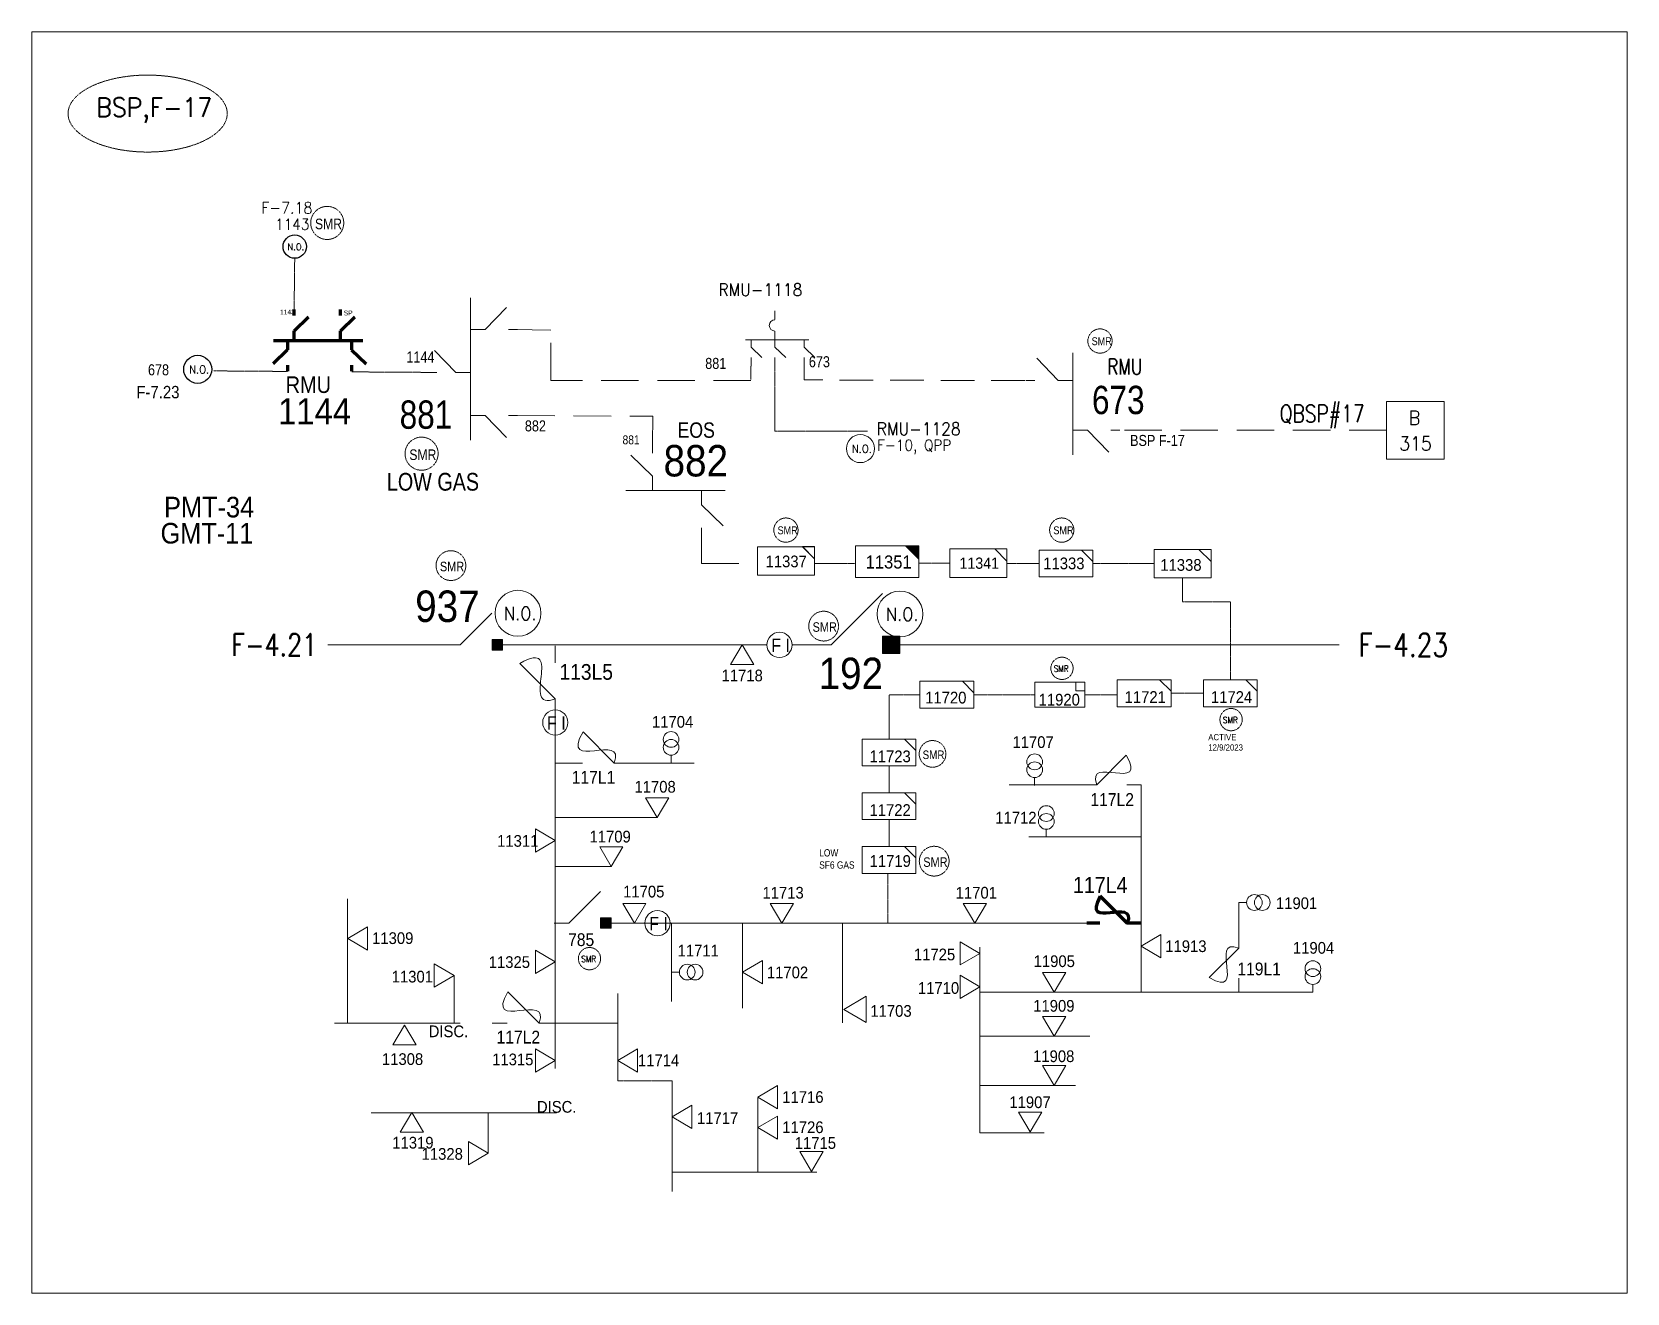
# Model space of a CAD drawing. Header units: metres. Extents: x 65984 to 144644, y -19036 to 23726.
# Drawn here: x 86638 to 88085, y -4678 to -3534 of the extents above; entities that cross this region are included whole.
import ezdxf
from ezdxf.enums import TextEntityAlignment as Align

# ---------------------------------------------------------------- set-up
doc = ezdxf.new("R2010")
doc.units = ezdxf.units.M
doc.header["$MEASUREMENT"] = 0
doc.linetypes.add('DGN Style 3', pattern=[0.013877, 0, -0.013877])
doc.linetypes.add('HIDDEN2', pattern=[2381.25, 1587.5, -793.75])
doc.layers.get('0').update_dxf_attribs({"color": 95, "lineweight": 40})
for name, color, linetype, lineweight in [('ABS', 7, 'Continuous', 40), ('ABS NUMBER', 112, 'Continuous', 30), ('d_eos', 111, 'Continuous', 40), ('d_eos no', 121, 'Continuous', 40), ('d_fco', 5, 'Continuous', 40), ('d_fco text', 95, 'Continuous', 40), ('d_oh branch', 94, 'Continuous', 40), ('d_switch', 95, 'Continuous', 40), ('d_tf', 1, 'Continuous', 40), ('d_tf no', 6, 'Continuous', 40), ('d_tf_200', 1, 'Continuous', 40), ('d_ug cable', 95, 'Continuous', 40), ('d_ug main line', 95, 'Continuous', 40), ('d_unit sub', 7, 'Continuous', 40), ('EARTH FAULT INDICATOR', 95, 'Continuous', 40), ('fedr no', 95, 'Continuous', 40), ('FUSE CUT OUT', 2, 'Continuous', 40), ('GRID STATION  04', 7, 'Continuous', 40), ('Level 37', 7, 'Continuous', 0), ('O H MAIN FEEDER', 4, 'Continuous', 100), ('SW N O', 114, 'Continuous', 30)]:
    doc.layers.add(name, color=color, linetype=linetype, lineweight=lineweight)
doc.styles.add('NASKHF', font='naskhf.shx', dxfattribs={"height": 8})
doc.styles.add('Style-Andalus', font='andlso.ttf')
doc.styles.add('Style-Arial', font='arial.ttf')
doc.styles.add('Style-ENGINEERING', font='ENGINEERING.shx')
doc.styles.add('Style-msdefault', font='msdefault.shx')
doc.styles.add('Style-simplex', font='simplex.shx')
doc.styles.add('Style-STANDARD', font='STANDARD.shx')

msp = doc.modelspace()

# ---------------------------------------------------------------- texts
at = {"layer": 'ABS NUMBER', "color": 2, "lineweight": 13, "style": 'Style-Arial', "width": 0.88}
for s, p in [('937', (86985.9, -4040.3)), ('192', (87351.8, -4101.2))]:
    msp.add_text(s, height=28.53, dxfattribs=at).set_placement(p, align=Align.TOP_LEFT)
at = {"layer": 'd_eos no', "color": 7, "linetype": 'Continuous', "lineweight": 140, "ltscale": 0.473975, "style": 'Style-Arial', "width": 0.9}
msp.add_text('1143', height=4.33, dxfattribs=at).set_placement((86863.4, -3785.5), align=Align.TOP_LEFT)
at = {"layer": 'd_eos no', "color": 7, "linetype": 'Continuous', "lineweight": 140, "ltscale": 0.424685, "style": 'Style-Arial', "width": 0.9}
msp.add_text('SP', height=4.38, dxfattribs=at).set_placement((86921.1, -3786.4), align=Align.TOP_LEFT)
at = {"layer": 'd_eos no', "color": 2, "linetype": 'Continuous', "lineweight": 13, "style": 'Style-msdefault', "width": 0.833333}
for s, p in [('673', (87599.8, -3880.3)), ('881', (86971.8, -3893.6))]:
    msp.add_text(s, height=25.68, dxfattribs=at).set_placement(p)
at = {"layer": 'd_eos no', "color": 7, "linetype": 'Continuous', "lineweight": 140, "ltscale": 0.955019, "style": 'Style-Arial', "width": 0.9}
msp.add_text('1144', height=23.69, dxfattribs=at).set_placement((86861.5, -3865.9), align=Align.TOP_LEFT)
at = {"layer": 'd_eos no', "color": 7, "linetype": 'Continuous', "lineweight": 13, "style": 'Style-Arial', "width": 0.88}
for s, height, p in [('882', 28.53, (87211.2, -3908.3)), ('PMT-34', 18.7, (86758.1, -3955.3)), ('GMT-11', 18.67, (86754.9, -3979))]:
    msp.add_text(s, height=height, dxfattribs=at).set_placement(p, align=Align.TOP_LEFT)
at = {"layer": 'd_eos no', "color": 2, "linetype": 'Continuous', "lineweight": 13, "ltscale": 0.750869, "style": 'Style-msdefault', "width": 0.833333}
msp.add_text('LOW GAS', height=16.08, dxfattribs=at).set_placement((86960.2, -3949.7))
at = {"layer": 'd_fco text', "color": 7, "linetype": 'Continuous', "lineweight": 13, "style": 'Style-msdefault', "width": 0.916667}
for s, height, p in [('113L5', 14.26, (87116.7, -4107)), ('117L2', 11.59, (87059.7, -4439.6))]:
    msp.add_text(s, height=height, dxfattribs=at).set_placement(p, align=Align.TOP_LEFT)
at = {"layer": 'd_fco text', "color": 36, "linetype": 'Continuous', "lineweight": 13, "style": 'Style-msdefault', "width": 0.916667}
for s, p in [('117L1', (87127.9, -4203.9)), ('117L2', (87598.4, -4224.1))]:
    msp.add_text(s, height=11.59, dxfattribs=at).set_placement(p, align=Align.TOP_LEFT)
at = {"layer": 'd_fco text', "color": 7, "linetype": 'Continuous', "lineweight": 80, "style": 'Style-msdefault', "width": 0.916667}
msp.add_text('117L4', height=14.51, dxfattribs=at).set_placement((87582.6, -4300.1), align=Align.TOP_LEFT)
at = {"layer": 'd_fco text', "color": 2, "linetype": 'Continuous', "lineweight": 13, "style": 'Style-msdefault', "width": 0.916667}
msp.add_text('785', height=11.59, dxfattribs=at).set_placement((87124.6, -4351.2), align=Align.TOP_LEFT)
at = {"layer": 'd_fco text', "color": 36, "linetype": 'Continuous', "lineweight": 13, "style": 'Style-msdefault', "width": 0.916667}
msp.add_text('119L1', height=11.59, dxfattribs=at).set_placement((87771.2, -4377.7), align=Align.TOP_RIGHT)
at = {"layer": 'd_switch', "color": 1, "linetype": 'Continuous', "lineweight": 30, "ltscale": 1.191166, "style": 'Style-ENGINEERING', "width": 0.857143}
for p in [(86895, -3703), (86980.6, -3912.3)]:
    msp.add_text('SMR', height=9.6, rotation=0.0026, dxfattribs=at).set_placement(p, align=Align.TOP_LEFT)
at = {"layer": 'd_switch', "color": 1, "linetype": 'Continuous', "lineweight": 30, "style": 'Style-ENGINEERING', "width": 0.857143}
for p in [(87599.5, -3810.6), (87314.6, -3982.1), (87564.8, -3982.1)]:
    msp.add_text('SMR', height=7.18, rotation=0.0026, dxfattribs=at).set_placement(p, align=Align.TOP_LEFT)
at = {"layer": 'd_switch', "color": 55, "linetype": 'Continuous', "lineweight": 13, "style": 'Style-msdefault', "width": 0.9}
msp.add_text('F-7.23', height=11.27, dxfattribs=at).set_placement((86732.9, -3854.7), align=Align.TOP_LEFT)
at = {"layer": 'd_switch', "color": 7, "linetype": 'Continuous', "lineweight": 13, "style": 'Style-ENGINEERING', "width": 0.857143}
msp.add_text('881', height=8.09, dxfattribs=at).set_placement((87174, -3899.6), align=Align.TOP_LEFT)
at = {"layer": 'd_switch', "color": 1, "linetype": 'Continuous', "lineweight": 30, "ltscale": 1.07205, "style": 'Style-ENGINEERING', "width": 0.857143}
for p in [(87008.3, -4014.2), (87346.4, -4069.1), (87446.8, -4282.3)]:
    msp.add_text('SMR', height=8.64, rotation=0.0026, dxfattribs=at).set_placement(p, align=Align.TOP_LEFT)
at = {"layer": 'd_switch', "color": 1, "linetype": 'Continuous', "lineweight": 30, "ltscale": 0.964845, "style": 'Style-ENGINEERING', "width": 0.857143}
msp.add_text('SMR', height=7.78, rotation=0.0026, dxfattribs=at).set_placement((87446.2, -4185.4), align=Align.TOP_LEFT)
at = {"layer": 'd_switch', "color": 1, "linetype": 'Continuous', "lineweight": 30, "ltscale": 0.905142, "insert": (87352.4, -4274.9), "char_height": 6.623, "attachment_point": 1, "rotation": 0.0026, "style": 'NASKHF'}
msp.add_mtext('\\FENGINEERING;\\H1x;\\W0.857143;LOW\\PSF6 GAS', dxfattribs=at)
at = {"layer": 'd_tf no', "color": 2, "linetype": 'Continuous', "lineweight": 13, "style": 'Style-msdefault', "width": 0.947368}
for s, height, p in [('11337', 10.63, (87303.7, -4008.6)), ('11341', 10.19, (87479.6, -4010.4)), ('11333', 10.63, (87555.6, -4010.4)), ('11920', 10.63, (87551.4, -4134)), ('11723', 10.63, (87398, -4185.4)), ('11719', 10.63, (87398.1, -4280.3))]:
    msp.add_text(s, height=height, dxfattribs=at).set_placement(p, align=Align.TOP_LEFT)
at = {"layer": 'd_tf no', "color": 36, "linetype": 'Continuous', "lineweight": 13, "style": 'Style-msdefault', "width": 0.947368}
for s, height, p in [('11351', 11.85, (87394.5, -4008.5)), ('11338', 10.63, (87661.8, -4011.8)), ('11720', 10.63, (87448.5, -4132.1)), ('11721', 10.63, (87629.4, -4131.6)), ('11704', 10.63, (87200.7, -4154.1)), ('11707', 10.63, (87527.7, -4172.5)), ('11708', 10.63, (87184.8, -4213)), ('11722', 10.63, (87398, -4234.1)), ('11712', 10.63, (87512.1, -4241)), ('11311', 10.63, (87060.2, -4262.1)), ('11709', 10.63, (87144, -4258.2)), ('11713', 10.63, (87300.9, -4309.1)), ('11701', 10.63, (87476.2, -4309.1)), ('11901', 10.63, (87766.7, -4318.6)), ('11309', 10.63, (86946.8, -4350.3)), ('11711', 10.63, (87223.9, -4361.6)), ('11725', 10.63, (87438.3, -4365.1)), ('11913', 10.63, (87666.3, -4357.6)), ('11904', 10.63, (87782.1, -4359.1)), ('11325', 10.63, (87052.6, -4372)), ('11702', 10.63, (87304.9, -4381.4)), ('11905', 10.63, (87546.9, -4371.2)), ('11301', 10.63, (86964.6, -4385.2)), ('11710', 10.63, (87441.9, -4395.5)), ('11909', 10.63, (87546.5, -4411.7)), ('11703', 10.63, (87398.8, -4416.3)), ('11308', 10.63, (86955.7, -4460)), ('11315', 10.63, (87055.7, -4460.3)), ('11908', 10.63, (87546.4, -4457.4)), ('11716', 10.63, (87318.9, -4494.4)), ('11907', 10.63, (87524.9, -4499.1)), ('11717', 10.63, (87241.5, -4513.5)), ('11726', 10.63, (87318.9, -4521.8)), ('11319', 10.63, (86965.1, -4535.8)), ('11715', 10.63, (87330.2, -4536.1)), ('11328', 10.63, (86991.7, -4546))]:
    msp.add_text(s, height=height, dxfattribs=at).set_placement(p, align=Align.TOP_LEFT)
for s, p in [('11718', (87263.8, -4122.7)), ('11705', (87174.5, -4318.7))]:
    msp.add_text(s, height=10.63, dxfattribs=at).set_placement(p)
at = {"layer": 'd_tf no', "color": 121, "linetype": 'Continuous', "lineweight": 13, "style": 'Style-msdefault', "width": 0.947368}
msp.add_text('11724', height=10.63, dxfattribs=at).set_placement((87707.7, -4131.6), align=Align.TOP_LEFT)
at = {"layer": 'd_tf no', "color": 1, "linetype": 'Continuous', "lineweight": 13, "style": 'Style-msdefault', "width": 0.947368}
for p in [(86998.1, -4434.8), (87096.3, -4503.3)]:
    msp.add_text('DISC.', height=10.63, dxfattribs=at).set_placement(p, align=Align.TOP_LEFT)
at = {"layer": 'd_tf no', "color": 36, "linetype": 'Continuous', "lineweight": 13, "style": 'Style-msdefault', "width": 0.947368}
msp.add_text('11714', height=10.63, dxfattribs=at).set_placement((87225.4, -4461.1), align=Align.TOP_RIGHT)
at = {"layer": 'd_tf no', "color": 121, "linetype": 'Continuous', "lineweight": 40, "insert": (87705.3, -4170.5), "char_height": 5.601, "attachment_point": 1, "style": 'NASKHF'}
msp.add_mtext('\\Fmsdefault;\\H1x;\\W0.945946;ACTIVE\\P12/9/2023', dxfattribs=at)
at = {"layer": 'fedr no', "color": 6, "linetype": 'Continuous', "lineweight": 13, "insert": (86749.1, -3604.7), "char_height": 17.26, "width": 82.295, "attachment_point": 5, "style": 'Style-STANDARD'}
msp.add_mtext('BSP,F-17', dxfattribs=at)
at = {"layer": 'GRID STATION  04', "color": 36, "linetype": 'Continuous', "lineweight": 13, "style": 'Style-STANDARD', "width": 0.866667}
msp.add_text('QBSP#17', height=15.72, dxfattribs=at).set_placement((87808.6, -3879.8), align=Align.MIDDLE_CENTER)
at = {"layer": 'GRID STATION  04', "color": 36, "linetype": 'Continuous', "lineweight": 13, "style": 'Style-STANDARD'}
for s, height, p in [('B', 12.6, (87892.4, -3883.7)), ('315', 12.58, (87893.3, -3907))]:
    msp.add_text(s, height=height, dxfattribs=at).set_placement(p, align=Align.MIDDLE_CENTER)
at = {"layer": 'GRID STATION  04', "color": 55, "linetype": 'Continuous', "lineweight": 13, "ltscale": 1.186641, "style": 'Style-STANDARD', "width": 0.866667}
msp.add_text('F-4.21', height=20.12, dxfattribs=at).set_placement((86858.1, -4089.6), align=Align.MIDDLE_CENTER)
at = {"layer": 'GRID STATION  04', "color": 55, "linetype": 'Continuous', "lineweight": 13, "ltscale": 1.224878, "style": 'Style-STANDARD', "width": 0.866667}
msp.add_text('F-4.23', height=21.03, dxfattribs=at).set_placement((87882.3, -4089.7), align=Align.MIDDLE_CENTER)
at = {"layer": 'Level 37', "color": 55, "linetype": 'Continuous', "lineweight": 13, "ltscale": 0.694898, "style": 'Style-simplex', "width": 0.909091}
msp.add_text('F-7.18', height=10.43, dxfattribs=at).set_placement((86869.5, -3693.2), align=Align.MIDDLE_CENTER)
at = {"layer": 'Level 37', "color": 2, "linetype": 'Continuous', "lineweight": 13, "ltscale": 0.653235, "style": 'Style-simplex', "width": 0.909091}
msp.add_text('1143', height=9.96, dxfattribs=at).set_placement((86874.4, -3708.1), align=Align.MIDDLE_CENTER)
at = {"layer": 'Level 37', "color": 7, "linetype": 'Continuous', "lineweight": 13, "ltscale": 0.686693, "style": 'Style-simplex', "width": 0.909091}
for s, p in [('RMU-1118', (87299, -3767.4)), ('RMU-1128', (87442.6, -3893.6))]:
    msp.add_text(s, height=11.29, dxfattribs=at).set_placement(p, align=Align.MIDDLE_CENTER)
at = {"layer": 'Level 37', "color": 7, "linetype": 'Continuous', "lineweight": 13, "style": 'Style-msdefault'}
for s, height, width, p in [('1144', 9.99, 0.857143, (86977.9, -3823.5)), ('881', 9.99, 0.857143, (87249, -3829.3)), ('673', 9.99, 0.857143, (87343, -3827.8)), ('678', 9.99, 0.857143, (86743.5, -3835.1)), ('EOS', 13.98, 0.86, (87223.8, -3887.8)), ('BSP F-17', 9.99, 0.857143, (87634.4, -3899.2))]:
    msp.add_text(s, height=height, dxfattribs=dict(at, width=width)).set_placement(p, align=Align.TOP_LEFT)
at = {"layer": 'Level 37', "color": 2, "linetype": 'Continuous', "lineweight": 13, "style": 'Style-STANDARD', "width": 0.854701}
msp.add_text('RMU', height=14.25, dxfattribs=at).set_placement((87629.6, -3837.2), align=Align.MIDDLE_CENTER)
at = {"layer": 'Level 37', "color": 7, "linetype": 'Continuous', "lineweight": 80, "ltscale": 0.971282, "style": 'Style-msdefault', "width": 0.9}
msp.add_text('RMU', height=15.01, dxfattribs=at).set_placement((86868.4, -3846.1), align=Align.TOP_LEFT)
at = {"layer": 'Level 37', "color": 7, "linetype": 'Continuous', "lineweight": 13, "style": 'Style-msdefault', "width": 0.857143}
msp.add_text('882', height=9.99, dxfattribs=at).set_placement((87104.5, -3886), align=Align.TOP_RIGHT)
at = {"layer": 'Level 37', "color": 55, "linetype": 'Continuous', "lineweight": 13, "ltscale": 0.6, "style": 'Style-simplex', "width": 0.909091}
msp.add_text('F-10, QPP', height=9.92, dxfattribs=at).set_placement((87438.6, -3908.5), align=Align.MIDDLE_CENTER)
at = {"layer": 'Level 37', "color": 240, "linetype": 'Continuous', "lineweight": 13, "style": 'Style-simplex', "width": 0.854701}
for p in [(87571.9, -4111.2), (87725.3, -4157.8), (87143.3, -4374.5)]:
    msp.add_text('SMR', height=5.64, dxfattribs=at).set_placement(p, align=Align.MIDDLE_CENTER)

# ---------------------------------------------------------------- blocks, each defined once
blk = doc.blocks.new('*U1011')
at = {"layer": 'd_eos', "color": 7, "linetype": 'Continuous', "lineweight": 13, "ltscale": 1.784837}
for p, q in [((8.43, 12.09), (8.43, 14.91)), ((8.43, 4.64), (15.43, 11.44)), ((8.43, 0), (8.43, 4.64)), ((16.17, -0.01), (-16.15, 0)), ((-7.43, -4.65), (-14.43, -11.45)), ((-7.43, 0), (-7.43, -4.65)), ((-7.43, -12.1), (-7.43, -14.92))]:
    blk.add_line(p, q, dxfattribs=at)
blk = doc.blocks.new('*U1012')
at = {"layer": 'd_fco', "color": 7, "linetype": 'Continuous', "lineweight": 13}
blk.add_line((-4.6, 4.21), (-10.13, 4.21), dxfattribs=at)
at = {"layer": 'd_fco', "color": 7, "linetype": 'Continuous', "lineweight": 13, "flags": 128}
blk.add_lwpolyline([(13.02, 4.21), (7.07, 4.21), (-4.4, -7.26)], dxfattribs=at)
at = {"layer": 'd_fco', "color": 7, "linetype": 'Continuous', "lineweight": 13}
blk.add_open_spline([(-4.4, -7.26), (-13, 7.69), (11.58, -7.67), (7.07, 4.21)], degree=3, dxfattribs=at)
blk = doc.blocks.new('ABS2_1_1')
at = {"color": 0, "linetype": 'ByBlock', "lineweight": -2, "ltscale": 500}
for q in [(-29900, 43500), (0, 0)]:
    blk.add_line((0, 13600), q, dxfattribs=at)
at = {"color": 0, "linetype": 'ByBlock', "lineweight": -2, "ltscale": 500, "flags": 128}
for points in [[(5000, 43600), (-5000, 43600), (-5000, 53600), (5000, 53600)], [(3791, 49653), (3791, 49653), (3791, 49653)]]:
    blk.add_lwpolyline(points, close=True, dxfattribs=at)
at = {"color": 0, "linetype": 'ByBlock', "lineweight": -2, "ltscale": 500}
for points in [[(5000, 43600), (-5000, 43600), (5000, 53600), (-5000, 53600)], [(3791, 49653), (3791, 49653), (3791, 49653)]]:
    blk.add_solid(points, dxfattribs=at)
blk = doc.blocks.new('*U1006')
at = {"layer": 'EARTH FAULT INDICATOR', "color": 2, "linetype": 'Continuous', "lineweight": 13}
blk.add_circle((0.02, 0.13), 4, dxfattribs=at)
at = {"layer": 'EARTH FAULT INDICATOR', "color": 2, "lineweight": 13, "style": 'Style-Andalus', "width": 0.9}
blk.add_text('F I', height=4.234, dxfattribs=at).set_placement((-2.61, 2.11), align=Align.TOP_LEFT)
blk = doc.blocks.new('FUSE01')
at = {"color": 0, "linetype": 'ByBlock', "lineweight": -2}
blk.add_line((0, -17.15), (0, -22.55), dxfattribs=at)
at = {"color": 0, "linetype": 'ByBlock', "lineweight": -2, "flags": 128}
blk.add_lwpolyline([(0, 0.05), (0, -5.75), (-11.2, -16.95)], dxfattribs=at)
at = {"color": 0, "linetype": 'ByBlock', "lineweight": -2}
blk.add_open_spline([(-11.2, -16.95), (3.4, -25.35), (-11.6, -1.35), (0, -5.75)], degree=3, dxfattribs=at)
blk = doc.blocks.new('TFU_85')
at = {"layer": 'd_tf_200', "color": 36, "linetype": 'Continuous', "lineweight": 13}
blk.add_line((0, 10), (0, 0), dxfattribs=at)
for centre in [(0, 30), (0, 20)]:
    blk.add_circle(centre, 10, dxfattribs=at)
blk = doc.blocks.new('TF3')
at = {"color": 0, "linetype": 'ByBlock', "lineweight": -2}
for p, q in [((11.3, 9), (18.3, 9)), ((18.3, 9), (18.3, 2))]:
    blk.add_line(p, q, dxfattribs=at)
at = {"color": 0, "linetype": 'ByBlock', "lineweight": -2, "flags": 128}
blk.add_lwpolyline([(18.3, 2), (11.3, 2), (11.3, 9)], dxfattribs=at)
at = {"color": 0, "linetype": 'ByBlock', "lineweight": -2}
blk.add_3dface([(-21.7, 9), (18.3, 9), (18.3, -11), (-21.7, -11)], dxfattribs=at)
blk = doc.blocks.new('*U1014')
at = {"layer": 'd_unit sub', "color": 2, "linetype": 'Continuous', "lineweight": 13}
for p, q in [((-9.2, 4.61), (9.19, 4.61)), ((-9.2, -4.58), (-9.2, 4.61)), ((9.19, 0.73), (5.31, 4.61)), ((5.97, 4.61), (9.19, 4.61)), ((9.19, 4.61), (9.19, 1.4)), ((9.19, 4.61), (9.19, -4.58)), ((9.19, -4.58), (-9.2, -4.58))]:
    blk.add_line(p, q, dxfattribs=at)
blk = doc.blocks.new('*U1015')
at = {"layer": 'd_unit sub', "color": 36, "linetype": 'Continuous', "lineweight": 13}
for p, q in [((-9.2, 4.61), (9.19, 4.61)), ((-9.2, -4.58), (-9.2, 4.61)), ((9.19, 0.73), (5.31, 4.61)), ((5.97, 4.61), (9.19, 4.61)), ((9.19, 4.61), (9.19, 1.4)), ((9.19, 4.61), (9.19, -4.58)), ((9.19, -4.58), (-9.2, -4.58))]:
    blk.add_line(p, q, dxfattribs=at)
blk = doc.blocks.new('*U1016')
at = {"layer": 'd_fco', "color": 36, "linetype": 'Continuous', "lineweight": 13}
blk.add_line((-4.6, 4.21), (-10.13, 4.21), dxfattribs=at)
at = {"layer": 'd_fco', "color": 36, "linetype": 'Continuous', "lineweight": 13, "extrusion": (0, 0, -1), "flags": 128}
blk.add_lwpolyline([(-13.02, 4.21), (-7.07, 4.21), (4.4, -7.26)], dxfattribs=at)
at = {"layer": 'd_fco', "color": 36, "linetype": 'Continuous', "lineweight": 13}
blk.add_open_spline([(-4.4, -7.26), (-13, 7.69), (11.58, -7.67), (7.07, 4.21)], degree=3, dxfattribs=at)
blk = doc.blocks.new('TRA1_722')
at = {"layer": 'd_tf', "color": 36, "linetype": 'Continuous', "lineweight": 13, "ltscale": 0.001062, "extrusion": (0, 0, -1), "flags": 128}
blk.add_lwpolyline([(-10.1, -17), (-0.1, 0), (9.9, -17)], close=True, dxfattribs=at)
blk = doc.blocks.new('TRA1_721')
at = {"layer": 'd_tf', "color": 36, "linetype": 'Continuous', "lineweight": 13, "ltscale": 0.001062, "xscale": 1.000046566207833, "yscale": 1.000046566207833, "zscale": 1.000046566207833, "rotation": 180}
blk.add_blockref('TRA1_722', (0, 0), dxfattribs=at)
blk = doc.blocks.new('TRA1_724')
at = {"layer": 'd_tf', "color": 36, "linetype": 'Continuous', "lineweight": 13, "ltscale": 0.001061, "extrusion": (0, 0, -1), "flags": 128}
blk.add_lwpolyline([(-10, -17), (0, 0), (10, -17)], close=True, dxfattribs=at)
blk = doc.blocks.new('TRA1_723')
at = {"layer": 'd_tf', "color": 36, "linetype": 'Continuous', "lineweight": 13, "ltscale": 0.001061, "xscale": 1.000046566207834, "yscale": 1.000046566207834, "zscale": 1.000046566207834, "rotation": 180}
blk.add_blockref('TRA1_724', (0, 0), dxfattribs=at)
blk = doc.blocks.new('TRA1_726')
at = {"layer": 'd_tf', "color": 36, "linetype": 'Continuous', "lineweight": 13, "ltscale": 0.001062, "flags": 128}
blk.add_lwpolyline([(10, -17), (0, 0), (-10, -17)], close=True, dxfattribs=at)
blk = doc.blocks.new('TRA1_725')
at = {"layer": 'd_tf', "color": 36, "linetype": 'Continuous', "lineweight": 13, "ltscale": 0.001062, "xscale": 1.000046566207833, "yscale": 1.000046566207833, "zscale": 1.000046566207833, "rotation": 180}
blk.add_blockref('TRA1_726', (0, 0), dxfattribs=at)
blk = doc.blocks.new('TRA1_728')
at = {"layer": 'd_tf', "color": 36, "linetype": 'Continuous', "lineweight": 13, "ltscale": 0.001194, "extrusion": (0, 0, -1), "flags": 128}
blk.add_lwpolyline([(-10, -17), (0, 0), (10, -17)], close=True, dxfattribs=at)
blk = doc.blocks.new('TRA1_727')
at = {"layer": 'd_tf', "color": 36, "linetype": 'Continuous', "lineweight": 13, "ltscale": 0.001194, "xscale": 1.000046566207834, "yscale": 1.000046566207834, "zscale": 1.000046566207834, "rotation": 180}
blk.add_blockref('TRA1_728', (0, 0), dxfattribs=at)
blk = doc.blocks.new('*U2444')
at = {"layer": 'd_unit sub', "color": 36, "linetype": 'Continuous', "lineweight": 13}
for p, q in [((-9.2, 4.59), (9.19, 4.59)), ((-9.2, -4.6), (-9.2, 4.59)), ((9.19, 0.71), (5.31, 4.59)), ((5.97, 4.59), (9.19, 4.59)), ((9.19, 4.59), (9.19, 1.38)), ((9.19, 4.59), (9.19, -4.6)), ((9.19, -4.6), (-9.2, -4.6))]:
    blk.add_line(p, q, dxfattribs=at)
at = {"layer": 'd_unit sub', "color": 36, "linetype": 'Continuous', "lineweight": 13, "flags": 128}
blk.add_lwpolyline([(9.19, 0.71), (9.19, 4.59), (5.31, 4.59)], close=True, dxfattribs=at)
blk = doc.blocks.new('*U2445')
at = {"layer": 'd_unit sub', "color": 2, "linetype": 'Continuous', "lineweight": 13}
for p, q in [((-9.2, 4.59), (9.19, 4.59)), ((-9.2, -4.6), (-9.2, 4.59)), ((9.19, 0.71), (5.31, 4.59)), ((5.97, 4.59), (9.19, 4.59)), ((9.19, 4.59), (9.19, 1.38)), ((9.19, 4.59), (9.19, -4.6)), ((9.19, -4.6), (-9.2, -4.6))]:
    blk.add_line(p, q, dxfattribs=at)
at = {"layer": 'd_unit sub', "color": 2, "linetype": 'Continuous', "lineweight": 13, "flags": 128}
blk.add_lwpolyline([(9.19, 0.71), (9.19, 4.59), (5.31, 4.59)], close=True, dxfattribs=at)
blk = doc.blocks.new('*U2447')
at = {"layer": 'd_unit sub', "color": 2, "linetype": 'Continuous', "lineweight": 13}
for p, q in [((-9.2, 4.61), (9.19, 4.61)), ((-9.2, -4.58), (-9.2, 4.61)), ((9.19, 0.73), (5.31, 4.61)), ((5.97, 4.61), (9.19, 4.61)), ((9.19, 4.61), (9.19, 1.4)), ((9.19, 4.61), (9.19, -4.58)), ((9.19, -4.58), (-9.2, -4.58))]:
    blk.add_line(p, q, dxfattribs=at)
blk = doc.blocks.new('*U2446')
at = {"layer": 'd_unit sub', "color": 2, "linetype": 'Continuous', "lineweight": 13, "flags": 128}
blk.add_lwpolyline([(9.18, 0.73), (9.18, 4.62), (5.3, 4.62)], close=True, dxfattribs=at)
at = {"layer": 'd_unit sub', "color": 2, "linetype": 'Continuous', "lineweight": 13}
blk.add_blockref('*U2447', (-0.01, 0), dxfattribs=at)
blk = doc.blocks.new('*U3335')
at = {"layer": 'd_unit sub', "color": 36, "linetype": 'Continuous', "lineweight": 13}
for p, q in [((-9.2, 4.61), (9.19, 4.61)), ((-9.2, -4.58), (-9.2, 4.61)), ((9.19, 0.73), (5.31, 4.61)), ((5.97, 4.61), (9.19, 4.61)), ((9.19, 4.61), (9.19, 1.4)), ((9.19, 4.61), (9.19, -4.58)), ((9.19, -4.58), (-9.2, -4.58))]:
    blk.add_line(p, q, dxfattribs=at)
blk = doc.blocks.new('*U3334')
at = {"layer": 'd_unit sub', "color": 36, "linetype": 'Continuous', "lineweight": 13, "flags": 128}
blk.add_lwpolyline([(9.18, 0.73), (9.18, 4.62), (5.3, 4.62)], close=True, dxfattribs=at)
at = {"layer": 'd_unit sub', "color": 36, "linetype": 'Continuous', "lineweight": 13}
blk.add_blockref('*U3335', (-0.01, 0), dxfattribs=at)
blk = doc.blocks.new('*U679')
at = {"layer": 'd_fco', "color": 7, "linetype": 'Continuous', "lineweight": 100}
blk.add_line((-4.6, 4.21), (-10.13, 4.21), dxfattribs=at)
at = {"layer": 'd_fco', "color": 7, "linetype": 'Continuous', "lineweight": 100, "extrusion": (0, 0, -1), "flags": 128}
blk.add_lwpolyline([(-13.02, 4.21), (-7.07, 4.21), (4.4, -7.26)], dxfattribs=at)
at = {"layer": 'd_fco', "color": 7, "linetype": 'Continuous', "lineweight": 100}
blk.add_open_spline([(-4.4, -7.26), (-13, 7.69), (11.58, -7.67), (7.07, 4.21)], degree=3, dxfattribs=at)
blk = doc.blocks.new('*U3969')
at = {"layer": 'd_eos', "color": 7, "linetype": 'Continuous', "lineweight": 211, "ltscale": 1.326832}
for p, q in [((0, -24.98), (-0.01, 18.33)), ((4.64, 12.96), (11.44, 19.96)), ((-4.66, 7.54), (-11.45, 14.54)), ((-0.01, 12.96), (4.64, 12.96)), ((12.09, 12.96), (14.91, 12.96)), ((-12.1, 7.53), (-14.93, 7.53)), ((-0.01, 7.54), (-4.66, 7.54)), ((-12.1, -14.95), (-14.93, -14.95)), ((-4.66, -14.95), (-11.45, -7.95)), ((-0.01, -14.95), (-4.66, -14.95)), ((-0.01, -18.08), (4.64, -18.08)), ((4.64, -18.08), (11.44, -25.08)), ((12.09, -18.08), (14.91, -18.08))]:
    blk.add_line(p, q, dxfattribs=at)
blk = doc.blocks.new('*U3991')
at = {"layer": 'd_eos', "color": 7, "linetype": 'Continuous', "lineweight": 13, "ltscale": 0.893473}
for p, q in [((-5.3, 19.1), (-5.3, 27.9)), ((-5.3, -1.2), (-5.3, 7.5)), ((28.8, -1.2), (-35, -1.2)), ((-29.4, -1.3), (-29.4, -8.5)), ((-29.4, -8.5), (-18.5, -19.1)), ((-5.3, -1.3), (-5.3, -8.5)), ((-5.3, -8.5), (5.6, -19.1)), ((24.1, -1.3), (24.1, -8.5)), ((24.1, -8.5), (35, -19.1)), ((-29.4, -27.9), (-29.4, -19.1)), ((-5.3, -27.9), (-5.3, -19.1)), ((24.1, -27.9), (24.1, -19.1))]:
    blk.add_line(p, q, dxfattribs=at)
at = {"layer": 'd_ug cable', "color": 7, "linetype": 'Continuous', "lineweight": 0}
blk.add_arc((-5.3, 13.3), 5.76, 90, 270, dxfattribs=at)
blk = doc.blocks.new('*U892')
at = {"layer": 'SW N O', "color": 3}
blk.add_circle((0, 0), 16.8, dxfattribs=at)
at = {"layer": 'SW N O', "color": 3, "style": 'Style-STANDARD'}
blk.add_text('N.O.', height=9.6, dxfattribs=at).set_placement((1.7, -0.2), align=Align.MIDDLE_CENTER)
blk = doc.blocks.new('*U893')
at = {"layer": 'SW N O', "color": 3, "lineweight": 13}
blk.add_circle((0, 0), 16.8, dxfattribs=at)
at = {"layer": 'SW N O', "color": 3, "lineweight": 13, "style": 'Style-STANDARD'}
blk.add_text('N.O.', height=9.6, dxfattribs=at).set_placement((1.7, -0.2), align=Align.MIDDLE_CENTER)
blk = doc.blocks.new('*U4134')
at = {"layer": 'd_unit sub', "color": 36, "linetype": 'Continuous', "lineweight": 13}
for p, q in [((-9.2, 4.59), (9.19, 4.59)), ((-9.2, -4.6), (-9.2, 4.59)), ((9.19, 0.71), (5.31, 4.59)), ((5.97, 4.59), (9.19, 4.59)), ((9.19, 4.59), (9.19, 1.38)), ((9.19, 4.59), (9.19, -4.6)), ((9.19, -4.6), (-9.2, -4.6))]:
    blk.add_line(p, q, dxfattribs=at)
at = {"layer": 'd_unit sub', "color": 36, "linetype": 'Continuous', "lineweight": 13, "flags": 128}
blk.add_lwpolyline([(9.19, 0.71), (9.19, 4.59), (5.31, 4.59)], close=True, dxfattribs=at)
at = {"layer": 'd_unit sub', "color": 36, "linetype": 'Continuous', "lineweight": 13}
blk.add_solid([(9.19, 0.71), (9.19, 4.59), (5.31, 4.59)], dxfattribs=at)

# ---------------------------------------------------------------- linework, layer by layer
at = {"layer": 'd_eos', "color": 2, "linetype": 'Continuous', "lineweight": 13, "ltscale": 1.821262}
for p, q in [((87036, -3903.8), (87036.1, -3774.8)), ((87049.3, -3803.6), (87068.7, -3783.6)), ((87036.1, -3803.6), (87049.3, -3803.6)), ((87070.6, -3803.6), (87078.6, -3803.6)), ((87022.8, -3842.6), (87003.4, -3822.6)), ((87569.1, -3849.7), (87549.7, -3829.7)), ((87582.4, -3917.1), (87582.4, -3824.8)), ((87036.1, -3842.6), (87022.8, -3842.6)), ((87582.4, -3849.7), (87569.1, -3849.7)), ((87036.1, -3881.7), (87049.3, -3881.7)), ((87049.3, -3881.7), (87068.7, -3901.6)), ((87070.6, -3881.7), (87078.6, -3881.7)), ((87582.4, -3895), (87595.7, -3895)), ((87595.7, -3895), (87615.1, -3914.9)), ((87616.9, -3895), (87625, -3895))]:
    msp.add_line(p, q, dxfattribs=at)
at = {"layer": 'd_eos', "color": 7, "linetype": 'Continuous', "lineweight": 13, "ltscale": 1.821262}
msp.add_line((87547.9, -3849.7), (87539.8, -3849.7), dxfattribs=at)
at = {"layer": 'd_oh branch', "color": 36, "linetype": 'Continuous', "lineweight": 13}
for p, q in [((87113, -4473.9), (87113, -4155.1)), ((87113, -4197), (87132.1, -4197)), ((87168, -4197), (87238.9, -4197)), ((87524.6, -4216.4), (87599.9, -4216.4)), ((87644.4, -4404.7), (87644.4, -4216.5)), ((87113, -4246.3), (87205.3, -4246.3)), ((87542.6, -4263.6), (87644.4, -4263.6)), ((87112.8, -4290.7), (87163.8, -4290.7)), ((86924.4, -4432.7), (86924.4, -4320)), ((87732.9, -4350.8), (87732.9, -4323.3)), ((87113, -4342.1), (87121.9, -4342.1)), ((87154.7, -4342.1), (87596.5, -4342.1)), ((87218.4, -4413.2), (87218.4, -4342.1)), ((87282.9, -4419.2), (87282.9, -4342.1)), ((87373.5, -4432.4), (87373.5, -4342.1)), ((87498.1, -4532.2), (87498.1, -4363.8)), ((87021.2, -4432.7), (87021.2, -4389.5)), ((87169.6, -4485.1), (87169.6, -4405.8)), ((87498.1, -4404.7), (87800.2, -4404.7)), ((87026.7, -4432.7), (86912.6, -4432.7)), ((87169.6, -4432.7), (87098.3, -4432.7)), ((87498.1, -4444.5), (87597.9, -4444.5)), ((87296.6, -4567.9), (87296.6, -4500)), ((87498.1, -4489.2), (87584.8, -4489.2)), ((87114.1, -4513.9), (86945.9, -4513.9)), ((87052, -4514.1), (87052, -4550.7)), ((87219, -4585.4), (87219, -4501.8)), ((87498.1, -4532.2), (87556.4, -4532.2)), ((87350.3, -4567.9), (87219, -4567.9))]:
    msp.add_line(p, q, dxfattribs=at)
at = {"layer": 'd_ug cable', "color": 36, "linetype": 'DGN Style 3', "lineweight": 13}
for p, q in [((86802.9, -3841.1), (86870.2, -3841.6)), ((86928.3, -3842), (87005.5, -3842.5)), ((87312.2, -3895.9), (87312.2, -3836.9)), ((87396.3, -3895.9), (87312.2, -3895.9)), ((87348, -4015.7), (87384.8, -4015.7)), ((87442.8, -4015.6), (87470.8, -4015.5)), ((87522.5, -4015.8), (87551.9, -4015.8)), ((87600.7, -4015.8), (87656.1, -4015.8)), ((87492.6, -4134.9), (87548, -4134.9)), ((87415.7, -4223.7), (87415.7, -4199.4)), ((87415.7, -4272.4), (87415.7, -4248.1)), ((87414.5, -4341.8), (87414.5, -4296.8))]:
    msp.add_line(p, q, dxfattribs=at)
at = {"layer": 'd_ug cable', "color": 36, "linetype": 'DGN Style 3', "lineweight": 13, "flags": 128}
for points in [[(86876, -3790.8), (86876.6, -3739.2)], [(87682, -4028.9), (87682, -4050.5), (87725.4, -4050.5), (87725.4, -4121.2)], [(87415.7, -4175), (87415.7, -4134.9), (87443.7, -4134.9)], [(87593.3, -4134.8), (87622.7, -4134.8)], [(87671.6, -4133.5), (87701, -4133.5)], [(87169.6, -4485.1), (87219, -4485.1), (87219, -4501.8)]]:
    msp.add_lwpolyline(points, dxfattribs=at)
at = {"layer": 'd_ug cable', "color": 2, "linetype": 'DGN Style 3', "lineweight": 13}
for centre, radius in [((86906.1, -3706.9), 15), ((87607.1, -3814), 11), ((86991.7, -3916.2), 15), ((87322.2, -3985.5), 11), ((87572.4, -3985.5), 11), ((87018.3, -4017.7), 13.5), ((87356.4, -4072.6), 13.5), ((87572.6, -4110.9), 10.1), ((87726, -4157.4), 10.1), ((87455.2, -4188.5), 12.1), ((87456.7, -4285.8), 13.5), ((87144, -4374.2), 10.1)]:
    msp.add_circle(centre, radius, dxfattribs=at)
at = {"layer": 'd_ug main line', "color": 36, "linetype": 'HIDDEN2', "lineweight": 13, "ltscale": 0.021398}
msp.add_line((87867, -3895), (87624.4, -3895), dxfattribs=at)
for points in [[(87290.5, -3849.7), (87108.9, -3849.7), (87108.9, -3804.2), (87074.6, -3803.6)], [(87078.6, -3881.7), (87201.6, -3882.2), (87201.2, -3907.7)], [(87245.5, -3991.2), (87245.5, -4015.8), (87296.3, -4015.8)]]:
    msp.add_lwpolyline(points, dxfattribs=at)
at = {"layer": 'd_ug main line', "color": 36, "linetype": 'HIDDEN2', "lineweight": 13, "ltscale": 0.019259}
for points in [[(87290.5, -3848.9), (87290.5, -3848.9), (87290.5, -3836.9)], [(87539, -3849.9), (87338.7, -3849.3), (87338.7, -3836.9)]]:
    msp.add_lwpolyline(points, dxfattribs=at)
at = {"layer": 'fedr no', "color": 82, "linetype": 'DGN Style 3', "lineweight": 13, "true_color": 0x1dc70e}
msp.add_ellipse((86743.2, -3607.7), major_axis=(72.2, 0), ratio=0.483364, dxfattribs=at)
at = {"layer": 'GRID STATION  04', "color": 36, "linetype": 'Continuous', "lineweight": 13, "ltscale": 1.680292, "flags": 128}
msp.add_lwpolyline([(87919.4, -3868.8), (87867, -3868.8), (87867, -3921.2), (87919.4, -3921.2)], close=True, dxfattribs=at)
at = {"layer": 'O H MAIN FEEDER', "color": 134, "lineweight": 13, "ltscale": 1.393193}
for p, q in [((87026.8, -4089.6), (86906.5, -4089.6)), ((87824, -4089.6), (87425.4, -4089.6))]:
    msp.add_line(p, q, dxfattribs=at)
at = {"layer": 'O H MAIN FEEDER', "color": 36, "lineweight": 13, "ltscale": 1.393193}
for p, q in [((87304.9, -4089.6), (87060.4, -4089.6)), ((87342.1, -4089.6), (87327.7, -4089.6))]:
    msp.add_line(p, q, dxfattribs=at)
at = {"layer": 'O H MAIN FEEDER', "color": 140, "lineweight": 13, "ltscale": 0.498271, "flags": 128}
msp.add_lwpolyline([(86638.2, -3533.6), (88085.2, -3533.6), (88085.2, -4677.5), (86638.2, -4677.5)], close=True, dxfattribs=at)

# ---------------------------------------------------------------- block references
at = {"layer": 'ABS', "color": 2, "linetype": 'Continuous', "lineweight": 13, "ltscale": 2.31925, "xscale": 0.001553899365569338, "yscale": 0.001553899365569338, "zscale": 0.001029041754010287, "rotation": 269.9999999999997}
msp.add_blockref('ABS2_1_1', (87342.1, -4089.6), dxfattribs=at)
at = {"layer": 'ABS', "color": 2, "linetype": 'Continuous', "lineweight": 13, "ltscale": 1.72852, "xscale": 0.0009602147990914872, "yscale": 0.0009602147990914872, "zscale": 0.001029041754010287, "rotation": 269.9999999999997}
for p in [(87013.7, -4089.6), (87112.1, -4341.9)]:
    msp.add_blockref('ABS2_1_1', p, dxfattribs=at)
at = {"layer": 'd_eos', "color": 7, "linetype": 'Continuous', "lineweight": 211, "ltscale": 1.326832, "xscale": 1.871870253576132, "yscale": 1.871870253576132, "zscale": 1.871870253576132, "rotation": 269.9999999999999}
msp.add_blockref('*U3969', (86904, -3813.4), dxfattribs=at)
at = {"layer": 'd_eos', "color": 7, "linetype": 'Continuous', "lineweight": 13, "ltscale": 0.893473, "xscale": 0.9, "yscale": 0.9, "zscale": 0.9}
msp.add_blockref('*U3991', (87317, -3811.8), dxfattribs=at)
at = {"layer": 'd_eos', "color": 7, "linetype": 'Continuous', "lineweight": 13, "ltscale": 1.784837, "extrusion": (0, 0, -1), "xscale": 2.796054371987802, "yscale": 2.796054371987802, "zscale": 2.796054371987802, "rotation": 180}
msp.add_blockref('*U1011', (-87222, -3949.5), dxfattribs=at)
at = {"layer": 'd_fco', "color": 7, "linetype": 'Continuous', "lineweight": 13, "xscale": 2.796054371987802, "yscale": 2.796054371987802, "zscale": 2.796054371987802, "rotation": 269.9999999988036}
msp.add_blockref('*U1012', (87101.2, -4118.7), dxfattribs=at)
at = {"layer": 'd_fco', "color": 36, "linetype": 'Continuous', "lineweight": 13, "extrusion": (0, 0, -1), "xscale": 2.468544491476783, "yscale": 2.468544491476783, "zscale": 2.468544491476783, "rotation": 180.0000000006}
msp.add_blockref('*U1016', (-87149, -4186.5), dxfattribs=at)
at = {"layer": 'd_fco', "color": 36, "linetype": 'Continuous', "lineweight": 13, "xscale": 2.38650100296906, "yscale": -2.38650100296906, "zscale": 1.19325050148453, "rotation": 269.9999999999999}
msp.add_blockref('FUSE01', (87590.5, -4216.4), dxfattribs=at)
at = {"layer": 'd_fco', "color": 7, "linetype": 'Continuous', "lineweight": 100, "extrusion": (0, 0, -1), "xscale": 2.12725088486218, "yscale": 2.12725088486218, "zscale": 2.12725088486218, "rotation": 180.0000000006}
msp.add_blockref('*U679', (-87616.7, -4333.1), dxfattribs=at)
at = {"layer": 'd_fco', "color": 36, "linetype": 'Continuous', "lineweight": 13, "xscale": 2.38650100296906, "yscale": 2.38650100296906, "zscale": 1.19325050148453}
msp.add_blockref('FUSE01', (87732.9, -4350.9), dxfattribs=at)
at = {"layer": 'd_fco', "color": 7, "linetype": 'Continuous', "lineweight": 13, "extrusion": (0, 0, -1), "xscale": 2.468544491476783, "yscale": 2.468544491476783, "zscale": 2.468544491476783, "rotation": 180.0000000006}
msp.add_blockref('*U1012', (-87080.8, -4422.3), dxfattribs=at)
at = {"layer": 'd_tf', "color": 36, "linetype": 'Continuous', "lineweight": 13, "ltscale": 0.001062, "extrusion": (0, 0, -1), "xscale": 1.055653181260701, "yscale": 1.055653181260701, "zscale": 1.055653181260701}
for name, p, rotation in [('TRA1_721', (-87282.7, -4089.6), 180), ('TRA1_725', (-87205.3, -4246.2), 359.9999999999999), ('TRA1_725', (-87184.7, -4342), 359.9999999999999)]:
    msp.add_blockref(name, p, dxfattribs=dict(at, rotation=rotation))
at = {"layer": 'd_tf', "color": 36, "linetype": 'Continuous', "lineweight": 13, "ltscale": 0.001062, "xscale": 1.055653181260701, "yscale": 1.055653181260701, "zscale": 1.055653181260701}
for name, p, rotation in [('TRA1_721', (87112.9, -4266.9), 89.99999999999997), ('TRA1_721', (87163.9, -4290.6), 359.9999999999999), ('TRA1_721', (87318.5, -4342.1), 359.9999999999999), ('TRA1_721', (87493.6, -4342.1), 359.9999999999999), ('TRA1_725', (87644.4, -4363), 269.9999999999999), ('TRA1_721', (87112.9, -4376.9), 89.99999999999997), ('TRA1_725', (87282.9, -4386.4), 269.9999999999999), ('TRA1_721', (87565.7, -4404.7), 359.9999999999999), ('TRA1_721', (87565.7, -4444.5), 359.9999999999999), ('TRA1_725', (86976.3, -4434.5), 180), ('TRA1_721', (87112.9, -4466.4), 89.99999999999997), ('TRA1_725', (87169.7, -4466.6), 269.9999999999999), ('TRA1_721', (87565.7, -4489.2), 359.9999999999999), ('TRA1_721', (87296.6, -4500), 269.9999999999999), ('TRA1_725', (86982.9, -4513.6), 180), ('TRA1_721', (87219, -4517.9), 269.9999999999999), ('TRA1_721', (87543.8, -4531.3), 359.9999999999999), ('TRA1_725', (87296.6, -4527.5), 269.9999999999999), ('TRA1_721', (87345.5, -4567.2), 359.9999999999999)]:
    msp.add_blockref(name, p, dxfattribs=dict(at, rotation=rotation))
at = {"layer": 'd_tf', "color": 36, "linetype": 'Continuous', "lineweight": 13, "ltscale": 0.001061, "extrusion": (0, 0, -1), "xscale": 1.055653181260701, "yscale": 1.055653181260701, "zscale": 1.055653181260701, "rotation": 89.99999999999997}
msp.add_blockref('TRA1_723', (-86924.8, -4355.9), dxfattribs=at)
at = {"layer": 'd_tf', "color": 36, "linetype": 'Continuous', "lineweight": 13, "ltscale": 0.001061, "xscale": 1.055653181260701, "yscale": 1.055653181260701, "zscale": 1.055653181260701, "rotation": 89.99999999999997}
for p in [(87498.1, -4369.4), (87021.2, -4389.5), (87498.1, -4399.8), (87052.1, -4550.7)]:
    msp.add_blockref('TRA1_723', p, dxfattribs=at)
at = {"layer": 'd_tf', "color": 36, "linetype": 'Continuous', "lineweight": 13, "ltscale": 0.001194, "extrusion": (0, 0, -1), "xscale": 1.198833623568195, "yscale": 1.198833623568195, "zscale": 1.198833623568195, "rotation": 89.99999999999997}
msp.add_blockref('TRA1_727', (-87374.6, -4420.2), dxfattribs=at)
at = {"layer": 'd_tf_200', "color": 36, "linetype": 'Continuous', "lineweight": 13, "xscale": 0.7132791765275007, "yscale": 0.7132791765275007, "zscale": 0.7132791765275007}
for p, rotation in [((87218, -4196.8), 359.9999999999999), ((87547.8, -4217.1), 359.9999999999999), ((87558.4, -4264), 359.9999999999999), ((87218.4, -4386.4), 269.9999999999999)]:
    msp.add_blockref('TFU_85', p, dxfattribs=dict(at, rotation=rotation))
at = {"layer": 'd_tf_200', "color": 36, "linetype": 'Continuous', "lineweight": 13, "extrusion": (0, 0, -1), "xscale": 0.7132791765275007, "yscale": 0.7132791765275007, "zscale": 0.7132791765275007}
for p, rotation in [((-87732.9, -4323.3), 89.99999999999993), ((-87800.2, -4404.7), 359.9999999999999)]:
    msp.add_blockref('TFU_85', p, dxfattribs=dict(at, rotation=rotation))
at = {"layer": 'd_unit sub', "color": 2, "linetype": 'Continuous', "lineweight": 13}
for name, p, xscale, yscale, zscale in [('*U2446', (87322.2, -4013.5), 2.810807318664458, 2.810807318664458, 2.810807318664458), ('*U2446', (87496.7, -4015.6), 2.810807318664458, 2.810807318664458, 2.810807318664458), ('*U1014', (87576.3, -4015.8), 2.656251653388412, 2.656251653388412, 2.656251653388412), ('*U2445', (87725.4, -4133.5), 2.656251653388412, 2.656251653388412, 2.656251653388412), ('*U2445', (87415.7, -4187.2), 2.656251653388412, 2.656251653388412, 2.656251653388412), ('*U1014', (87415.7, -4284.7), 2.656251653388412, 2.656251653388412, 2.656251653388412)]:
    msp.add_blockref(name, p, dxfattribs=dict(at, xscale=xscale, yscale=yscale, zscale=zscale))
at = {"layer": 'd_unit sub', "color": 36, "linetype": 'Continuous', "lineweight": 13}
for name, p, xscale, yscale, zscale in [('*U4134', (87414.1, -4014.1), 3.122411502784429, 3.122411502784429, 3.122411502784429), ('*U3334', (87682, -4016), 2.810807318664458, 2.810807318664458, 2.810807318664458), ('*U1015', (87468.2, -4134.9), 2.656251653388412, 2.656251653388412, 2.656251653388412), ('*U2444', (87647.1, -4133.5), 2.656251653388412, 2.656251653388412, 2.656251653388412), ('*U2444', (87415.7, -4235.9), 2.656251653388412, 2.656251653388412, 2.656251653388412)]:
    msp.add_blockref(name, p, dxfattribs=dict(at, xscale=xscale, yscale=yscale, zscale=zscale))
at = {"layer": 'd_unit sub', "color": 2, "linetype": 'Continuous', "lineweight": 13, "xscale": 1.133297777888342, "yscale": 1.133297777888342, "zscale": 0.3455176152098601, "rotation": 359.9999999999999}
msp.add_blockref('TF3', (87572.5, -4133.7), dxfattribs=at)
at = {"layer": 'EARTH FAULT INDICATOR', "color": 2, "linetype": 'Continuous', "lineweight": 13, "xscale": 2.853116706110003, "yscale": 2.853116706110003, "zscale": 2.853116706110003}
for p in [(87316.3, -4090), (87112.9, -4160.4), (87205.6, -4342.4)]:
    msp.add_blockref('*U1006', p, dxfattribs=at)
at = {"layer": 'FUSE CUT OUT', "color": 36, "linetype": 'Continuous', "lineweight": 13, "xscale": 2.38650100296906, "yscale": 2.38650100296906, "zscale": 1.19325050148453}
msp.add_blockref('FUSE01', (87732.9, -4350.9), dxfattribs=at)
at = {"layer": 'SW N O', "color": 3}
for p, xscale, yscale, zscale in [((86876.6, -3728.4), 0.6299165359053538, 0.6299165359053538, 0.6299165359053538), ((86788.6, -3839.7), 0.7579082990196425, 0.7579082990196425, 0.7579082990196425)]:
    msp.add_blockref('*U892', p, dxfattribs=dict(at, xscale=xscale, yscale=yscale, zscale=zscale))
at = {"layer": 'SW N O', "color": 3, "lineweight": 13}
for p, xscale, yscale, zscale in [((87389.8, -3911.6), 0.7576808543056872, 0.7576808543056872, 0.7576808543056872), ((87079.1, -4060.9), 1.237000562008527, 1.237000562008527, 1.237000562008527), ((87425.6, -4061.6), 1.237000562008527, 1.237000562008527, 1.237000562008527)]:
    msp.add_blockref('*U893', p, dxfattribs=dict(at, xscale=xscale, yscale=yscale, zscale=zscale))

msp.set_redraw_order([(e.dxf.handle, doc.entitydb.next_handle()) for e in msp.query("TEXT MTEXT ATTDEF DIMENSION ARC_DIMENSION")])  # texts and dimensions are drawn at this point

doc.saveas('drawing.dxf')
